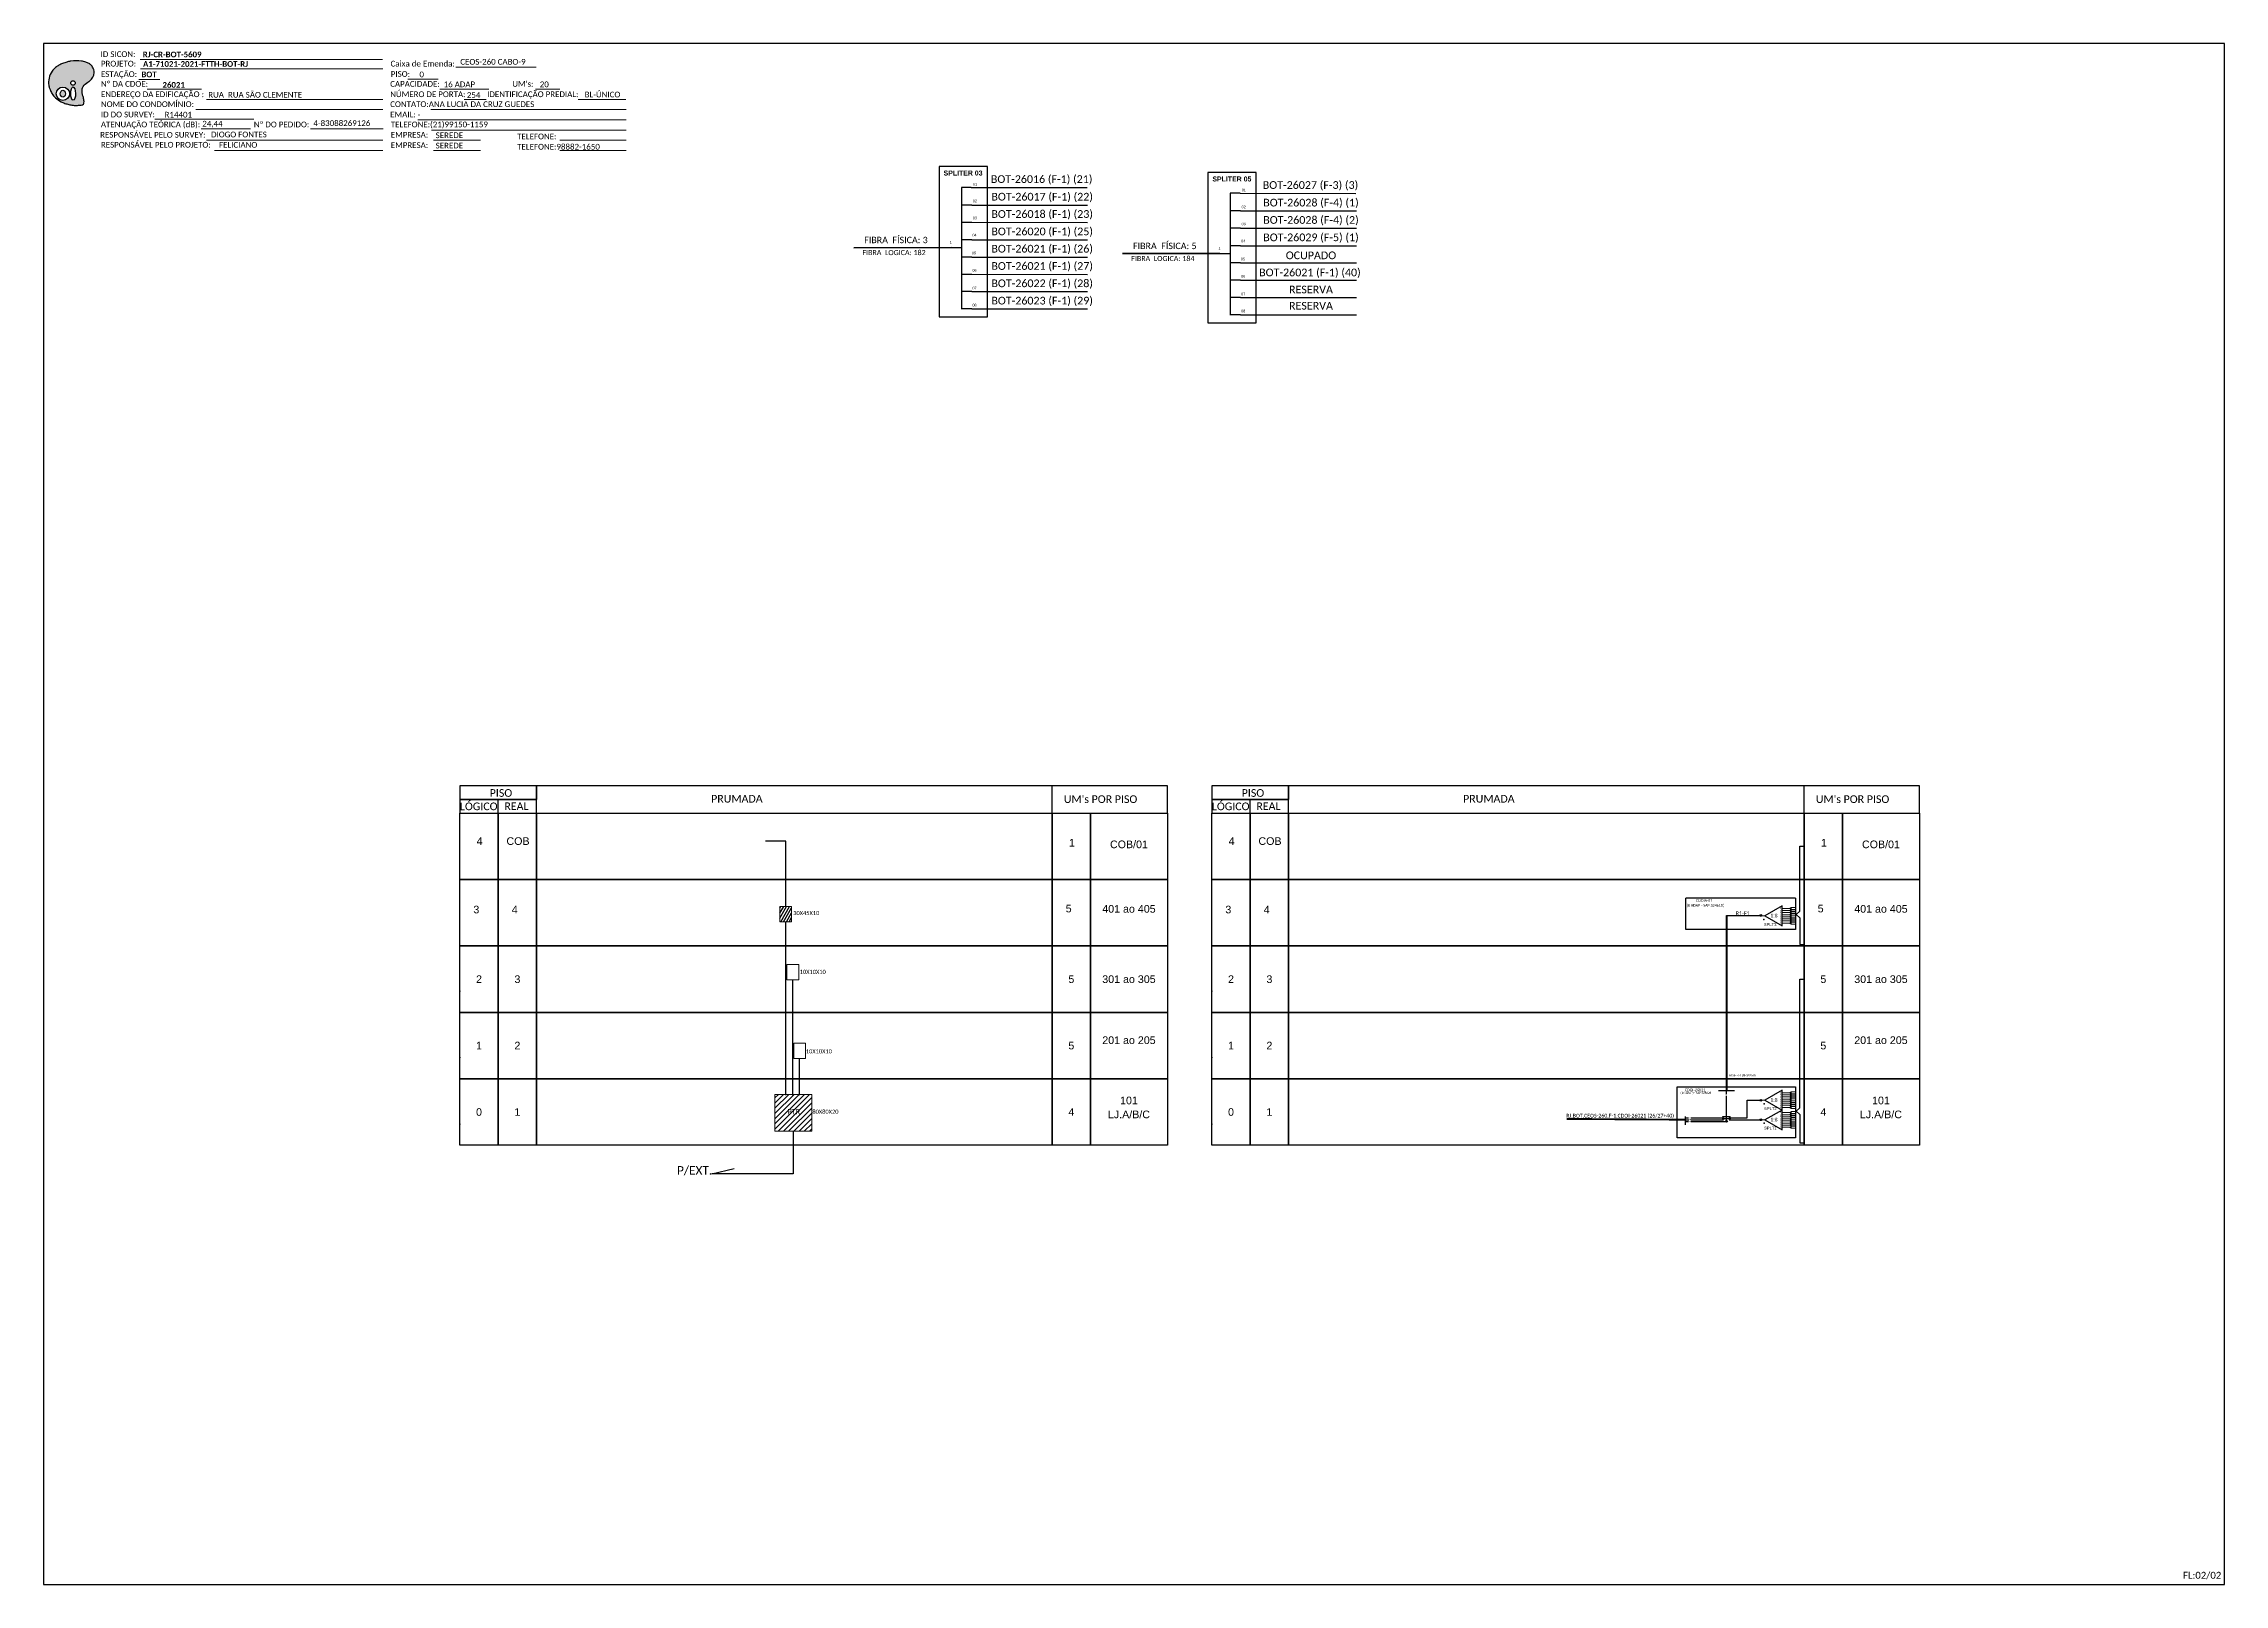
# Model space of a CAD drawing. Header units: metres. Extents: x -10 to 1772, y -3 to 591.
# Drawn here: x 931 to 1772, y -3 to 591 of the extents above; entities that cross this region are included whole.
import ezdxf
from ezdxf.enums import TextEntityAlignment as Align

# ---------------------------------------------------------------- set-up
doc = ezdxf.new("R2010")
doc.units = ezdxf.units.M
doc.styles.add('ARIAL', font='arial.ttf')
doc.styles.get("Standard").update_dxf_attribs({"font": 'arial.ttf'})
doc.styles.add('WMF-Calibri0', font='calibri.ttf')
doc.styles.add('WMF-Calibri1', font='calibrib.ttf')

# ---------------------------------------------------------------- blocks, each defined once
blk = doc.blocks.new('SPLT_1-8_SC-APC')
at = {"color": 1, "lineweight": 0}
blk.add_lwpolyline([(-17, -7.5), (-19.3, -7.5)], dxfattribs=at)
at = {"color": 1}
blk.add_lwpolyline([(-7.4, -2.1), (-17, -7.5), (-7.4, -13), (-7.4, -2.1)], dxfattribs=at)
at = {"color": 3, "lineweight": 0}
for points in [[(-3, -3.5), (-7.4, -3.5)], [(-7.4, -4.7), (-3, -4.7)], [(-7.4, -5.8), (-3, -5.8)], [(-7.4, -7), (-3, -7)], [(-7.4, -8.1), (-3, -8.1)], [(-7.4, -9.3), (-3, -9.3)], [(-7.4, -10.4), (-3, -10.4)], [(-7.4, -11.6), (-3, -11.6)], [(-2.4, -3), (-2.4, -4)], [(-2.4, -3), (0, -3)], [(-2.4, -4), (0, -4)], [(-2.4, -4.2), (-2.4, -5.2)], [(-2.4, -4.2), (0, -4.2)], [(-2.4, -5.2), (0, -5.2)], [(-2.4, -5.3), (-2.4, -6.3)], [(-2.4, -5.3), (0, -5.3)], [(-2.4, -6.3), (0, -6.3)], [(-2.4, -6.5), (-2.4, -7.5)], [(-2.4, -6.5), (0, -6.5)], [(-2.4, -7.5), (0, -7.5)], [(-2.4, -7.6), (-2.4, -8.6)], [(-2.4, -7.6), (0, -7.6)], [(-2.4, -8.6), (0, -8.6)], [(-2.4, -8.8), (-2.4, -9.8)], [(-2.4, -8.8), (0, -8.8)], [(-2.4, -9.8), (0, -9.8)], [(-2.4, -9.9), (-2.4, -10.9)], [(-2.4, -9.9), (0, -9.9)], [(-2.4, -10.9), (0, -10.9)], [(-2.4, -11.1), (-2.4, -12.1)], [(-2.4, -11.1), (0, -11.1)], [(-2.4, -12.1), (0, -12.1)]]:
    blk.add_lwpolyline(points, dxfattribs=at)
for points in [[(-3, -3.2), (-2.4, -3.2), (-2.4, -3.8), (-3, -3.8)], [(-3, -4.4), (-2.4, -4.4), (-2.4, -5), (-3, -5)], [(-3, -5.5), (-2.4, -5.5), (-2.4, -6.1), (-3, -6.1)], [(-3, -6.7), (-2.4, -6.7), (-2.4, -7.3), (-3, -7.3)], [(-3, -7.8), (-2.4, -7.8), (-2.4, -8.4), (-3, -8.4)], [(-3, -9), (-2.4, -9), (-2.4, -9.6), (-3, -9.6)], [(-3, -10.1), (-2.4, -10.1), (-2.4, -10.7), (-3, -10.7)], [(-3, -11.3), (-2.4, -11.3), (-2.4, -11.9), (-3, -11.9)]]:
    blk.add_lwpolyline(points, close=True, dxfattribs=at)
at = {"color": 1, "style": 'ARIAL'}
for s, height, p in [('1:8', 2, (-13.9, -8.4)), ('S1', 0.75, (-8.7, -3.8)), ('S2', 0.75, (-8.7, -5)), ('S3', 0.75, (-8.7, -6.2)), ('S4', 0.75, (-8.7, -7.4)), ('S5', 0.75, (-8.7, -8.6)), ('S6', 0.75, (-8.7, -9.7)), ('S7', 0.75, (-8.7, -10.8)), ('S8', 0.75, (-8.7, -11.9))]:
    blk.add_text(s, height=height, dxfattribs=at).set_placement(p)
blk = doc.blocks.new('SPLITTER_')
blk.add_point((0, 0))
at = {"style": 'ARIAL', "flags": 4}
blk.add_attdef('SPLT', (0, -3.3), '', height=1.5, dxfattribs=at)
blk = doc.blocks.new('OI')
h = blk.add_hatch(color=40)
edge = h.paths.add_edge_path()
edge.add_spline(control_points=[(4.35, -0.67), (3.92, -0.99), (3.26, -1.5), (2.81, -2.59), (2.9, -3.5), (3.06, -4.27), (3.31, -4.85), (3.37, -5.39), (3.4, -5.88), (3.2, -6.4), (2.54, -6.61), (1.65, -6.63), (0.55, -6.67), (-0.56, -6.42), (-1.61, -6.14), (-2.77, -5.61), (-3.92, -4.77), (-4.89, -3.7), (-5.34, -2.65), (-5.6, -1.94), (-5.85, -0.96), (-5.71, 0.47), (-5.1, 2.02), (-4.14, 3.02), (-3.3, 3.61), (-2.37, 4.16), (-1.36, 4.44), (-0.56, 4.7), (0.79, 4.85), (2.24, 4.97), (3.79, 4.57), (4.67, 4.21), (5.44, 3.65), (5.76, 2.99), (6.03, 2.21), (6.01, 1.46), (5.72, 0.64), (5.31, 0.08), (4.88, -0.38), (4.51, -0.55), (4.35, -0.67)], knot_values=[0, 0, 0, 0, 1.60434, 2.417191, 3.427595, 4.282808, 4.776746, 5.304182, 5.888771, 6.258406, 6.858137, 7.79129, 8.986195, 10.124242, 11.187857, 12.242908, 13.953784, 15.414161, 16.515391, 17.349188, 17.675853, 19.552021, 21.515531, 22.568638, 23.63245, 24.621084, 25.782718, 26.745347, 27.142653, 29.870543, 31.004649, 31.921532, 32.709589, 33.801391, 34.042471, 35.192333, 35.971461, 36.628871, 37.254359, 37.836911, 37.836911, 37.836911, 37.836911], degree=3, periodic=0)
h.paths.add_polyline_path([(1.13, -0.87, -1), (-0.04, -0.87, -1)], flags=16)
edge = h.paths.add_edge_path(flags=16)
edge.add_ellipse((0.56, -3.59), major_axis=(-0.02, 1.71), ratio=0.361305, start_angle=0, end_angle=360)
h.paths.add_polyline_path([(-0.36, -3.62, -1), (-3.8, -3.62, -1)], flags=16)
edge = h.paths.add_edge_path(flags=0)
edge.add_ellipse((-2.08, -3.62), major_axis=(0, 0.885), ratio=0.758294, start_angle=0, end_angle=360)
at = {"color": 40}
for centre, radius in [((-2.08, -3.62), 1.72), ((0.54, -0.87), 0.587)]:
    blk.add_circle(centre, radius, dxfattribs=at)
blk.add_ellipse((-2.08, -3.62), major_axis=(0, 0.885), ratio=0.758294, start_param=-3.141592653589792, end_param=3.141592653589792, dxfattribs=at)
blk.add_ellipse((0.56, -3.59), major_axis=(-0.02, 1.71), ratio=0.361305, dxfattribs=at)
at = {"color": 40, "start_tangent": (-0.800898, -0.598801), "end_tangent": (-0.800898, -0.598801)}
blk.add_spline([(4.35, -0.67), (3.2, -1.78), (2.9, -2.54), (2.92, -3.55), (3.12, -4.38), (3.28, -4.85), (3.37, -5.37), (3.35, -5.95), (3.2, -6.29), (2.66, -6.55), (1.73, -6.63), (0.54, -6.62), (-0.58, -6.41), (-1.6, -6.11), (-2.56, -5.67), (-3.95, -4.67), (-4.89, -3.56), (-5.37, -2.56), (-5.64, -1.78), (-5.72, -1.46), (-5.63, 0.42), (-4.84, 2.22), (-4.13, 2.99), (-3.27, 3.62), (-2.4, 4.09), (-1.3, 4.47), (-0.37, 4.72), (0.02, 4.77), (2.75, 4.8), (3.85, 4.53), (4.69, 4.16), (5.31, 3.68), (5.85, 2.73), (5.93, 2.5), (5.94, 1.35), (5.67, 0.62), (5.29, 0.08), (4.84, -0.36), (4.35, -0.67)], degree=3, dxfattribs=at)

msp = doc.modelspace()

# ---------------------------------------------------------------- hatches: boundary and pattern name
h = msp.add_hatch()
h.set_pattern_fill('ANSI31', color=1, scale=0.3, angle=15, style=0)
h.set_pattern_definition([(60, (749.1199, -383.6816), (-0.8248892, 0.47625), [])])
h.paths.add_polyline_path([(1215.14, 258.47), (1215.14, 252.58), (1219.66, 252.58), (1219.66, 258.47)])
h = msp.add_hatch(color=3)
h.dxf.hatch_style = 1
edge = h.paths.add_edge_path()
edge.add_arc((1593.42, 254.99), 0.325, 0, 360)
h = msp.add_hatch()
h.set_pattern_fill('ANSI31', color=1, scale=0.448056, style=0)
h.set_pattern_definition([(45, (316.0032, 23.7727), (-1.0059144, 1.0059144), [])])
h.paths.add_polyline_path([(1227.4, 171.83), (1227.4, 185.99), (1213.24, 185.99), (1213.24, 171.83)])
h.paths.add_polyline_path([(1217.48, 177.77), (1223.58, 177.77), (1223.58, 180.88), (1217.48, 180.88)], flags=24)
h = msp.add_hatch(color=3)
h.dxf.hatch_style = 1
edge = h.paths.add_edge_path()
edge.add_arc((1593.42, 183.75), 0.325, 0, 360)
h = msp.add_hatch(color=3)
h.dxf.hatch_style = 1
edge = h.paths.add_edge_path()
edge.add_arc((1580.23, 175.64), 0.325, 0, 360)
h = msp.add_hatch(color=3)
h.dxf.hatch_style = 1
edge = h.paths.add_edge_path()
edge.add_arc((1593.42, 176.22), 0.325, 0, 360)

# ---------------------------------------------------------------- linework, layer by layer
at = {"color": 7, "linetype": 'Continuous'}
for p, q in [((1285.14, 535.68), (1285.14, 488.78)), ((1288.94, 535.68), (1285.14, 535.68)), ((1388.81, 533.4), (1388.81, 486.49)), ((1392.6, 533.4), (1388.81, 533.4)), ((1289.13, 528.89), (1285.34, 528.89)), ((1289.13, 522.21), (1285.34, 522.21)), ((1392.8, 526.61), (1389, 526.61)), ((1289.13, 515.49), (1285.34, 515.49)), ((1392.8, 519.92), (1389, 519.92)), ((1392.8, 513.2), (1389, 513.2)), ((1281.2, 512.54), (1285.13, 512.54)), ((1289.13, 508.83), (1285.34, 508.83)), ((1384.86, 510.26), (1388.79, 510.26)), ((1392.8, 506.55), (1389, 506.55)), ((1289.13, 502.17), (1285.34, 502.17)), ((1392.8, 499.89), (1389, 499.89)), ((1289.13, 495.49), (1285.34, 495.49)), ((1289.13, 488.82), (1285.34, 488.82)), ((1392.8, 493.2), (1389, 493.2)), ((1392.8, 486.53), (1389, 486.53))]:
    msp.add_line(p, q, dxfattribs=at)
at = {"color": 10, "linetype": 'Continuous'}
for p, q in [((1288.94, 535.68), (1333.62, 535.67)), ((1392.6, 533.4), (1437.29, 533.38)), ((1289.13, 528.89), (1333.82, 528.88)), ((1289.13, 522.22), (1333.82, 522.21)), ((1392.8, 526.61), (1437.48, 526.6)), ((1289.13, 515.5), (1333.82, 515.49)), ((1392.8, 519.94), (1437.48, 519.92)), ((1392.8, 513.22), (1437.48, 513.2)), ((1289.13, 508.85), (1333.82, 508.83)), ((1392.8, 506.56), (1437.48, 506.55)), ((1289.13, 502.19), (1333.82, 502.17)), ((1392.8, 499.9), (1437.48, 499.89)), ((1289.13, 495.5), (1333.82, 495.49)), ((1289.13, 488.82), (1333.81, 488.81)), ((1392.8, 493.22), (1437.48, 493.2)), ((1392.79, 486.53), (1437.48, 486.52))]:
    msp.add_line(p, q, dxfattribs=at)
at = {"color": 1, "linetype": 'Continuous', "lineweight": 60}
for p, q in [((1281.2, 512.54), (1243.63, 512.42)), ((1384.86, 510.26), (1347.3, 510.14))]:
    msp.add_line(p, q, dxfattribs=at)
at = {"color": 3}
msp.add_line((1564.25, 176.97), (1565.55, 176.97), dxfattribs=at)
at = {"color": 7}
for points in [[(931.2, -2.89), (1772.2, -2.89), (1772.2, 591.11), (931.2, 591.11)], [(1276.54, 485.77), (1295.2, 485.77), (1295.2, 543.72), (1276.54, 543.72)], [(1380.2, 483.49), (1398.86, 483.49), (1398.86, 541.44), (1380.2, 541.44)]]:
    msp.add_lwpolyline(points, close=True, dxfattribs=at)
at = {"lineweight": 0}
for points in [[(968.45, 585.03), (1061.95, 585.03)], [(968.55, 581.37), (1062.06, 581.37)], [(1090.17, 581.98), (1121.1, 581.98)], [(967.92, 577.34), (975.98, 577.34)], [(1071.66, 577.39), (1083.33, 577.39)], [(1084.02, 573.56), (1102.96, 573.56)], [(989.85, 565.74), (1062.06, 565.74)], [(994.05, 569.57), (1062.06, 569.57)], [(1080.47, 565.74), (1155.83, 565.74)], [(974.05, 561.97), (1012.26, 561.97)], [(1075.5, 561.76), (1155.83, 561.76)], [(1080.78, 557.78), (1155.83, 557.78)]]:
    msp.add_lwpolyline(points, dxfattribs=at)
at = {"color": 7, "lineweight": 0}
for points in [[(971.2, 573.56), (992.08, 573.56)], [(1120.87, 573.56), (1130.31, 573.56)], [(1093.36, 569.57), (1101.9, 569.57)], [(1137.29, 569.57), (1155.79, 569.57)], [(991.94, 558.32), (1011.03, 558.32)], [(1034.07, 558.32), (1062.09, 558.32)], [(994.05, 553.95), (1062.06, 553.95)], [(997.11, 549.96), (1062.06, 549.96)], [(1081.52, 553.95), (1099.74, 553.95)], [(1081.52, 549.96), (1099.74, 549.96)], [(1130.27, 553.95), (1155.83, 553.95)], [(1130.27, 549.96), (1155.83, 549.96)]]:
    msp.add_lwpolyline(points, dxfattribs=at)
for points in [[(1091.7, 299.71), (1121.33, 299.71), (1121.33, 304.98), (1091.7, 304.98)], [(1381.7, 299.71), (1411.33, 299.71), (1411.33, 304.98), (1381.7, 304.98)], [(1091.7, 294.45), (1121.33, 294.45), (1121.33, 299.71), (1091.7, 299.71)], [(1091.7, 294.45), (1106.52, 294.45), (1106.52, 268.85), (1091.7, 268.85)], [(1106.52, 294.45), (1121.33, 294.45), (1121.33, 268.85), (1106.52, 268.85)], [(1121.33, 294.45), (1320.13, 294.45), (1320.13, 268.85), (1121.33, 268.85)], [(1320.13, 294.45), (1334.95, 294.45), (1334.95, 268.85), (1320.13, 268.85)], [(1334.95, 294.45), (1364.58, 294.45), (1364.58, 268.85), (1334.95, 268.85)], [(1381.7, 294.45), (1411.33, 294.45), (1411.33, 299.71), (1381.7, 299.71)], [(1381.7, 294.45), (1396.51, 294.45), (1396.51, 268.85), (1381.7, 268.85)], [(1396.51, 294.45), (1411.33, 294.45), (1411.33, 268.85), (1396.51, 268.85)], [(1411.33, 294.45), (1610.13, 294.45), (1610.13, 268.85), (1411.33, 268.85)], [(1610.13, 294.45), (1624.94, 294.45), (1624.94, 268.85), (1610.13, 268.85)], [(1624.94, 294.45), (1654.57, 294.45), (1654.57, 268.85), (1624.94, 268.85)], [(1091.7, 268.85), (1106.52, 268.85), (1106.52, 243.24), (1091.7, 243.24)], [(1106.52, 268.85), (1121.33, 268.85), (1121.33, 243.24), (1106.52, 243.24)], [(1121.33, 268.85), (1320.13, 268.85), (1320.13, 243.24), (1121.33, 243.24)], [(1320.13, 268.85), (1334.95, 268.85), (1334.95, 243.24), (1320.13, 243.24)], [(1334.95, 268.85), (1364.58, 268.85), (1364.58, 243.24), (1334.95, 243.24)], [(1381.7, 268.85), (1396.51, 268.85), (1396.51, 243.24), (1381.7, 243.24)], [(1396.51, 268.85), (1411.33, 268.85), (1411.33, 243.24), (1396.51, 243.24)], [(1411.33, 268.85), (1610.13, 268.85), (1610.13, 243.24), (1411.33, 243.24)], [(1610.13, 268.85), (1624.94, 268.85), (1624.94, 243.24), (1610.13, 243.24)], [(1624.94, 268.85), (1654.57, 268.85), (1654.57, 243.24), (1624.94, 243.24)], [(1091.7, 243.24), (1106.52, 243.24), (1106.52, 217.64), (1091.7, 217.64)], [(1106.52, 243.24), (1121.33, 243.24), (1121.33, 217.64), (1106.52, 217.64)], [(1121.33, 243.24), (1320.13, 243.24), (1320.13, 217.64), (1121.33, 217.64)], [(1320.13, 243.24), (1334.95, 243.24), (1334.95, 217.64), (1320.13, 217.64)], [(1334.95, 243.24), (1364.58, 243.24), (1364.58, 217.64), (1334.95, 217.64)], [(1381.7, 243.24), (1396.51, 243.24), (1396.51, 217.64), (1381.7, 217.64)], [(1396.51, 243.24), (1411.33, 243.24), (1411.33, 217.64), (1396.51, 217.64)], [(1411.33, 243.24), (1610.13, 243.24), (1610.13, 217.64), (1411.33, 217.64)], [(1610.13, 243.24), (1624.94, 243.24), (1624.94, 217.64), (1610.13, 217.64)], [(1624.94, 243.24), (1654.57, 243.24), (1654.57, 217.64), (1624.94, 217.64)], [(1091.7, 217.64), (1106.52, 217.64), (1106.52, 192.04), (1091.7, 192.04)], [(1106.52, 217.64), (1121.33, 217.64), (1121.33, 192.04), (1106.52, 192.04)], [(1121.33, 217.64), (1320.13, 217.64), (1320.13, 192.04), (1121.33, 192.04)], [(1320.13, 217.64), (1334.95, 217.64), (1334.95, 192.04), (1320.13, 192.04)], [(1334.95, 217.64), (1364.58, 217.64), (1364.58, 192.04), (1334.95, 192.04)], [(1381.7, 217.64), (1396.51, 217.64), (1396.51, 192.04), (1381.7, 192.04)], [(1396.51, 217.64), (1411.33, 217.64), (1411.33, 192.04), (1396.51, 192.04)], [(1411.33, 217.64), (1610.13, 217.64), (1610.13, 192.04), (1411.33, 192.04)], [(1610.13, 217.64), (1624.94, 217.64), (1624.94, 192.04), (1610.13, 192.04)], [(1624.94, 217.64), (1654.57, 217.64), (1654.57, 192.04), (1624.94, 192.04)], [(1091.7, 192.04), (1106.52, 192.04), (1106.52, 166.43), (1091.7, 166.43)], [(1106.52, 192.04), (1121.33, 192.04), (1121.33, 166.43), (1106.52, 166.43)], [(1121.33, 192.04), (1320.13, 192.04), (1320.13, 166.43), (1121.33, 166.43)], [(1320.13, 192.04), (1334.95, 192.04), (1334.95, 166.43), (1320.13, 166.43)], [(1334.95, 192.04), (1364.58, 192.04), (1364.58, 166.43), (1334.95, 166.43)], [(1381.7, 192.04), (1396.51, 192.04), (1396.51, 166.43), (1381.7, 166.43)], [(1396.51, 192.04), (1411.33, 192.04), (1411.33, 166.43), (1396.51, 166.43)], [(1411.33, 192.04), (1610.13, 192.04), (1610.13, 166.43), (1411.33, 166.43)], [(1610.13, 192.04), (1624.94, 192.04), (1624.94, 166.43), (1610.13, 166.43)], [(1624.94, 192.04), (1654.57, 192.04), (1654.57, 166.43), (1624.94, 166.43)]]:
    msp.add_lwpolyline(points, close=True)
for points in [[(1121.33, 294.45), (1364.62, 294.45), (1364.62, 304.98), (1121.33, 304.98), (1121.33, 304.98), (1121.33, 299.71)], [(1320.13, 294.45), (1320.13, 304.98)], [(1411.33, 294.45), (1654.62, 294.45), (1654.62, 304.98), (1411.33, 304.98), (1411.33, 304.98), (1411.33, 299.71)], [(1610.13, 294.45), (1610.13, 304.98)], [(1106.52, 294.45), (1106.52, 299.71)], [(1396.51, 294.45), (1396.51, 299.71)], [(1566.49, 175.57), (1580.55, 175.57)]]:
    msp.add_lwpolyline(points)
at = {"color": 3}
for points in [[(1217.4, 258.47), (1217.4, 283.62), (1209.53, 283.62)], [(1608.47, 266.75), (1608.47, 281.65), (1610.13, 281.65)], [(1608.47, 256.69), (1608.47, 266.75)], [(1217.4, 185.71), (1217.4, 252.58)], [(1608.47, 256.69), (1607.11, 255.38), (1608.47, 254.07)], [(1608.47, 254.07), (1608.47, 243.77), (1610.13, 243.77)], [(1220.14, 185.71), (1220.14, 230.16)], [(1608.44, 204.84), (1608.44, 230.44), (1610.13, 230.44)], [(1608.44, 180.83), (1608.44, 204.84)], [(1222.73, 185.71), (1222.73, 199.81)], [(1565.41, 176.97), (1565.44, 176.97)], [(1566.5, 176.97), (1577.5, 176.97)], [(1577.5, 176.97), (1578.18, 176.97)], [(1578.18, 176.97), (1578.42, 176.97)], [(1578.42, 176.97), (1579.09, 176.97)], [(1578.67, 177.45), (1579.09, 176.97)], [(1578.67, 177.45), (1581.61, 177.45), (1581.17, 176.97)], [(1581.17, 176.97), (1588.22, 176.97), (1588.22, 183.8), (1593.74, 183.75)], [(1608.44, 180.83), (1607.09, 179.52), (1608.44, 178.22)], [(1608.44, 178.22), (1608.44, 167.39), (1610.13, 167.39)], [(1220.32, 171.83), (1220.32, 155.34), (1188.95, 155.34), (1197.47, 157.49)]]:
    msp.add_lwpolyline(points, dxfattribs=at)
at = {"color": 1}
for points in [[(1564.52, 249.59), (1564.52, 261.64)], [(1606.87, 261.64), (1564.52, 261.64)], [(1606.87, 261.64), (1606.87, 249.59)], [(1606.87, 249.59), (1564.52, 249.59)], [(1564.26, 177.52), (1564.26, 174.29)]]:
    msp.add_lwpolyline(points, dxfattribs=at)
at = {"color": 1, "lineweight": 0}
for points in [[(1215.14, 258.47), (1219.66, 258.47), (1219.66, 252.58), (1215.14, 252.58)], [(1213.24, 185.99), (1227.4, 185.99), (1227.4, 171.83), (1213.24, 171.83)]]:
    msp.add_lwpolyline(points, close=True, dxfattribs=at)
at = {"color": 5, "const_width": 0.698}
msp.add_lwpolyline([(1580.25, 187.54), (1580.25, 254.99)], dxfattribs=at)
at = {"color": 5}
for points in [[(1580.25, 254.99), (1593.42, 254.99)], [(1577.15, 187.54), (1583.34, 187.54)], [(1580.14, 186.23), (1580.14, 187.54)], [(1580.14, 175.95), (1580.14, 185.49)]]:
    msp.add_lwpolyline(points, dxfattribs=at)
at = {"color": 0, "lineweight": 0}
for points in [[(1217.87, 236.05), (1222.4, 236.05), (1222.4, 230.16), (1217.87, 230.16)], [(1220.47, 205.7), (1225, 205.7), (1225, 199.81), (1220.47, 199.81)]]:
    msp.add_lwpolyline(points, close=True, dxfattribs=at)
at = {"color": 1}
msp.add_lwpolyline([(1561.21, 188.94), (1606.87, 188.94), (1606.87, 169.22), (1561.21, 169.22)], close=True, dxfattribs=at)
at = {"color": 1, "const_width": 0.717}
msp.add_lwpolyline([(1518.62, 176.55), (1564.27, 176.27)], dxfattribs=at)
at = {"color": 2}
for points in [[(1578.67, 176.75), (1579.09, 176.27)], [(1578.67, 176.75), (1581.61, 176.75), (1581.17, 176.27)], [(1564.25, 176.27), (1565.55, 176.27)], [(1565.41, 176.27), (1565.42, 176.27)], [(1565.55, 176.27), (1565.68, 176.27)], [(1566.5, 176.27), (1579.09, 176.27)], [(1581.17, 176.27), (1593.74, 176.27)]]:
    msp.add_lwpolyline(points, dxfattribs=at)
at = {"color": 7}
msp.add_lwpolyline([(1564.26, 175.57), (1565.55, 175.57)], dxfattribs=at)
at = {"color": 3}
for centre in [(1593.42, 254.99), (1593.42, 183.75), (1580.23, 175.64), (1593.42, 176.22)]:
    msp.add_circle(centre, 0.325, dxfattribs=at)
for p in [(1091.7, 225.8), (1381.7, 225.8), (1091.7, 200.19), (1381.7, 200.19), (1091.7, 174.59), (1381.7, 174.59)]:
    msp.add_point(p)

# ---------------------------------------------------------------- block references
at = {"color": 7, "xscale": 1.49406021558643, "yscale": 1.494060215586408, "zscale": 1.494060215586409, "rotation": 0.1532896023948971}
msp.add_blockref('OI', (941.72, 577.22), dxfattribs=at)
at = {"color": 3, "xscale": 0.6984566929140783, "yscale": 0.6984566929140428, "zscale": 0.6984566929140424}
for p in [(1606.87, 260.13), (1606.87, 189.07), (1606.87, 181.46)]:
    msp.add_blockref('SPLT_1-8_SC-APC', p, dxfattribs=at)
ref = msp.add_blockref('SPLITTER_', (1594.62, 253.38), dxfattribs=dict(xscale=0.7547904000001608, yscale=0.7547904000001822, zscale=0.7547904000001716))
ref.add_attrib('SPLT', 'SPLT3', (1594.62, 250.92), dxfattribs={"height": 1.132, "style": 'ARIAL'})
ref = msp.add_blockref('SPLITTER_', (1594.7, 182.43), dxfattribs=dict(xscale=0.7547904000001608, yscale=0.7547904000001822, zscale=0.7547904000001716))
ref.add_attrib('SPLT', 'SPLT2', (1594.7, 179.97), dxfattribs={"height": 1.132, "style": 'ARIAL'})
ref = msp.add_blockref('SPLITTER_', (1594.68, 174.93), dxfattribs=dict(xscale=0.7547904000001608, yscale=0.7547904000001822, zscale=0.7547904000001716))
ref.add_attrib('SPLT', 'SPLT1', (1594.68, 172.47), dxfattribs={"height": 1.132, "style": 'ARIAL'})

# ---------------------------------------------------------------- texts
at = {"lineweight": 0, "style": 'WMF-Calibri0'}
for s, height, p in [('ID SICON:', 2.206, (953.18, 585.95)), ('PROJETO:', 2.206, (953.29, 582.29)), ('ESTAÇÃO:', 2.206, (953.29, 578.26)), ('Caixa de Emenda:', 2.2064, (1064.99, 582.29)), ('PISO:', 2.206, (1065.08, 578.31)), ('ENDEREÇO DA EDIFICAÇÃO :', 2.2064, (953.29, 570.49)), ('CAPACIDADE:', 2.2064, (1064.86, 574.48)), ('NOME DO CONDOMÍNIO: ', 2.2064, (953.29, 566.66)), ('ID DO SURVEY:', 2.2064, (953.29, 562.68)), ('R14401', 2.206, (977.86, 562.62)), ('CONTATO:ANA LUCIA DA CRUZ GUEDES', 2.2064, (1064.86, 566.66)), ('EMAIL: -', 2.206, (1064.86, 562.68)), ('ATENUAÇÃO TEÓRICA (dB):', 2.2064, (953.29, 558.85)), ('24,44', 2.206, (992.4, 559.14)), ('TELEFONE:(21)99150-1159', 2.2064, (1065.08, 558.85))]:
    msp.add_text(s, height=height, dxfattribs=at).set_placement(p)
for s, height, style, p in [('BOT', 2.206, 'WMF-Calibri1', (968.9, 578.14)), ('A1-71021-2021-FTTH-BOT-RJ', 2.2064, 'WMF-Calibri1', (969.53, 582.17)), ('RJ-CR-BOT-5609 ', 2.2064, 'WMF-Calibri1', (969.42, 585.83)), ('0', 2.21, 'WMF-Calibri0', (1076.15, 578.13)), ('CEOS-260 CABO-9', 2.2064, 'WMF-Calibri0', (1091.89, 583.01)), ('RUA  RUA SÃO CLEMENTE', 2.2064, 'WMF-Calibri0', (994.68, 570.3)), ('16 ADAP', 2.206, 'WMF-Calibri0', (1085.47, 574.32)), ('     PISO', 2.944, 'WMF-Calibri0', (1098.05, 300.75)), ('     PISO', 2.944, 'WMF-Calibri0', (1388.05, 300.75)), ('  LÓGICO', 2.944, 'WMF-Calibri0', (1089.68, 295.59)), ('    REAL', 2.944, 'WMF-Calibri0', (1104.73, 295.66)), ('PRUMADA', 2.944, 'WMF-Calibri0', (1188.62, 298.52)), ("UM's POR PISO", 2.9444, 'WMF-Calibri0', (1324.65, 298.37)), ('  LÓGICO', 2.944, 'WMF-Calibri0', (1379.67, 295.59)), ('    REAL', 2.944, 'WMF-Calibri0', (1394.73, 295.66)), ('PRUMADA', 2.944, 'WMF-Calibri0', (1478.61, 298.52)), ("UM's POR PISO", 2.9444, 'WMF-Calibri0', (1614.65, 298.37)), ('30X45X10', 1.583, 'WMF-Calibri0', (1220.28, 255.14)), ('10X10X10', 1.583, 'WMF-Calibri0', (1222.78, 232.46)), ('10X10X10', 1.583, 'WMF-Calibri0', (1225.14, 201.83)), ('PTR', 2.076, 'WMF-Calibri0', (1218, 178.3)), ('80X80X20', 1.583, 'WMF-Calibri0', (1227.67, 178.54)), ('P/EXT.', 3.293, 'WMF-Calibri0', (1175.46, 155.07))]:
    msp.add_text(s, height=height, dxfattribs=dict(style=style)).set_placement(p)
at = {"color": 7, "lineweight": 0, "style": 'WMF-Calibri0'}
for s, height, p in [('Nº DA CDOE:', 2.2064, (953.29, 574.48)), ('NÚMERO DE PORTA:', 2.2064, (1064.86, 570.49)), ('IDENTIFICAÇÃO PREDIAL:', 2.2064, (1102.24, 570.49)), ("UM's:", 2.206, (1111.93, 574.48)), ('RESPONSÁVEL PELO SURVEY:', 2.2064, (952.99, 554.87)), ('DIOGO FONTES', 2.2064, (995.77, 554.98)), ('Nº DO PEDIDO:', 2.2064, (1012.27, 558.85)), ('EMPRESA:', 2.206, (1065.08, 554.87)), ('TELEFONE:', 2.206, (1113.82, 554.24)), ('RESPONSÁVEL PELO PROJETO:', 2.2064, (953.29, 551.03)), ('FELICIANO', 2.206, (998.84, 551)), ('EMPRESA:', 2.206, (1065.08, 550.88)), ('TELEFONE:98882-1650', 2.2064, (1113.82, 550.26))]:
    msp.add_text(s, height=height, dxfattribs=at).set_placement(p)
at = {"color": 7, "style": 'WMF-Calibri1'}
msp.add_text('26021', height=2.206, dxfattribs=at).set_placement((981.36, 574.1), align=Align.CENTER)
at = {"color": 7, "style": 'WMF-Calibri0'}
for s, height, p in [('254', 2.206, (1094.41, 570.2)), ('20', 2.206, (1122.54, 574.3)), ('BL-ÚNICO', 2.206, (1139.84, 570.37)), ('4-83088269126 ', 2.2064, (1035.23, 559.35)), ('SEREDE', 2.206, (1082.39, 554.68)), ('SEREDE', 2.206, (1082.39, 550.7))]:
    msp.add_text(s, height=height, dxfattribs=at).set_placement(p)
at = {"style": 'ARIAL'}
for s, height, p in [('4', 2.94, (1099.34, 283.67)), ('COB', 2.944, (1114.15, 283.67)), ('1', 2.94, (1327.77, 283.03)), ('COB/01', 2.944, (1349.76, 282.41)), ('4', 2.94, (1389.33, 283.67)), ('COB', 2.944, (1404.15, 283.67)), ('1', 2.94, (1617.76, 283.03)), ('COB/01', 2.944, (1639.76, 282.41)), ('3', 2.94, (1098.08, 257.29)), ('4', 2.94, (1112.9, 257.29)), ('5', 2.94, (1326.51, 257.67)), ('401 ao 405', 2.944, (1349.76, 257.55)), ('3', 2.94, (1388.08, 257.29)), ('4', 2.94, (1402.89, 257.29)), ('5', 2.94, (1616.51, 257.67)), ('401 ao 405', 2.944, (1639.76, 257.55)), ('2', 2.94, (1099.11, 230.44)), ('3', 2.94, (1113.92, 230.44)), ('5', 2.94, (1327.54, 230.44)), ('301 ao 305', 2.944, (1349.76, 230.44)), ('2', 2.94, (1389.11, 230.44)), ('3', 2.94, (1403.92, 230.44)), ('5', 2.94, (1617.54, 230.44)), ('301 ao 305', 2.944, (1639.76, 230.44)), ('1', 2.94, (1099.11, 204.84)), ('2', 2.94, (1113.92, 204.84)), ('5', 2.94, (1327.54, 204.84)), ('201 ao 205', 2.944, (1349.76, 206.91)), ('1', 2.94, (1389.11, 204.84)), ('2', 2.94, (1403.92, 204.84)), ('5', 2.94, (1617.54, 204.84)), ('201 ao 205', 2.944, (1639.76, 206.91)), ('101', 2.944, (1349.76, 183.68)), ('101', 2.944, (1639.76, 183.68)), ('0', 2.94, (1099.11, 179.23)), ('1', 2.94, (1113.92, 179.23)), ('4', 2.94, (1327.54, 179.23)), ('LJ.A/B/C', 2.944, (1349.76, 178.3)), ('0', 2.94, (1389.11, 179.23)), ('1', 2.94, (1403.92, 179.23)), ('01', 0.425, (1566.17, 176.98)), ('4', 2.94, (1617.54, 179.23)), ('LJ.A/B/C', 2.944, (1639.76, 178.3)), ('03', 0.425, (1566.09, 175.58)), ('02', 0.425, (1566.09, 176.31))]:
    msp.add_text(s, height=height, dxfattribs=at).set_placement(p, align=Align.MIDDLE_CENTER)
at = {"color": 1, "style": 'WMF-Calibri0'}
for s, height, p in [('CDOIA-01', 1.008, (1568.51, 260.27)), ('CDOI-26021', 1.033, (1564.15, 187.23)), ('RJ.BOT.CEOS-260.F-1.CDOI-26021 (26/27+40)', 1.444, (1518.39, 177.09))]:
    msp.add_text(s, height=height, dxfattribs=at).set_placement(p)
for s, height, p in [('(8 ADAP - SAP 324610)', 1.008, (1572.05, 258.38)), ('(16 ADAP) - SAP 328028', 0.7806, (1568.37, 186.23))]:
    msp.add_text(s, height=height, dxfattribs=at).set_placement(p, align=Align.CENTER)
at = {"color": 5, "style": 'WMF-Calibri0'}
msp.add_text('R1-F1', height=1.515, dxfattribs=at).set_placement((1583.72, 255.08))
at = {"color": 5, "style": 'ARIAL'}
msp.add_text('RISER-1(8F)=25m', height=0.878, dxfattribs=at).set_placement((1586.32, 193.37), align=Align.MIDDLE_CENTER)
at = {"style": 'ARIAL'}
msp.add_text('01', height=0.425, rotation=90, dxfattribs=at).set_placement((1580.09, 185.91), align=Align.MIDDLE_CENTER)
at = {"attachment_point": 5}
for s, insert, char_height, width in [('\\C10;\\fArial|b1|i0|c0|p34;SPLITER 03', (1285.78, 541.21), 1.9173, 18.6624), ('\\C7;\\fCalibri|b0|i0|c0|p34;BOT-26016 (F-1) (21)', (1316.09, 538.57), 2.9626, 87.086), ('\\C10;\\fArial|b1|i0|c0|p34;SPLITER 05', (1389.45, 538.92), 1.9173, 18.6624), ('\\C7;\\fCalibri|b0|i0|c0|p34;BOT-26027 (F-3) (3)', (1419.76, 536.28), 2.9626, 87.086), ('\\C7;\\fArial|b0|i0|;\\H1.0273588255048;02 ', (1290.34, 530.43), 1.9173, 4.0589), ('\\C7;\\fArial|b0|i0|;\\H1.0273588255048;01 ', (1290.39, 536.91), 1.9173, 3.845), ('\\C7;\\fCalibri|b0|i0|c0|p34;BOT-26017 (F-1) (22)', (1316.29, 531.78), 2.9626, 87.086), ('\\C7;\\fArial|b0|i0|;\\H1.0273588255048;01 ', (1394.06, 534.63), 1.9173, 3.845), ('\\C7;\\fCalibri|b0|i0|c0|p34;BOT-26028 (F-4) (1)', (1419.95, 529.5), 2.9626, 87.086), ('\\C7;\\fArial|b0|i0|;\\H1.0273588255048;03 ', (1290.34, 523.9), 1.9173, 3.7325), ('\\C7;\\fCalibri|b0|i0|c0|p34;BOT-26018 (F-1) (23)', (1316.29, 525.11), 2.9626, 87.086), ('\\C7;\\fArial|b0|i0|;\\H1.0273588255048;02 ', (1394, 528.15), 1.9173, 4.0589), ('\\C7;\\fArial|b0|i0|;\\H1.0273588255048;03 ', (1394, 521.62), 1.9173, 3.7325), ('\\C7;\\fCalibri|b0|i0|c0|p34;BOT-26028 (F-4) (2)', (1419.95, 522.82), 2.9626, 87.086), ('\\C7;\\fCalibri|b0|i0|c0|p34;FIBRA  FÍSICA: 3', (1259.91, 515.4), 2.4688, 37.3248), ('\\C7;\\fArial|b0|i0|;\\H1.0273588255048;1', (1281.02, 514.51), 1.9173, 1.8991), ('\\C7;\\fArial|b0|i0|;\\H1.0273588255048;04 ', (1290.17, 517.27), 1.9173, 4.0589), ('\\C7;\\fCalibri|b0|i0|c0|p34;BOT-26020 (F-1) (25)', (1316.29, 518.39), 2.9626, 87.086), ('\\C1;\\fCalibri|b0|i0|c0|p34;BOT-26021 (F-1) (26)', (1316.29, 511.73), 2.9626, 87.086), ('\\C7;\\fCalibri|b0|i0|c0|p34;FIBRA  FÍSICA: 5', (1363.57, 513.11), 2.4688, 37.3248), ('\\C7;\\fArial|b0|i0|;\\H1.0273588255048;04 ', (1393.84, 514.98), 1.9173, 4.0589), ('\\C7;\\fCalibri|b0|i0|c0|p34;BOT-26029 (F-5) (1)', (1419.95, 516.11), 2.9626, 87.086), ('\\C7;\\fCalibri|b0|i0|c0|p34;FIBRA  LOGICA: 182', (1259.16, 510.55), 1.9752, 37.3248), ('\\C7;\\fArial|b0|i0|;\\H1.0273588255048;05 ', (1290.03, 510.34), 1.9173, 4.992), ('\\C1;\\fCalibri|b0|i0|c0|p34;BOT-26021 (F-1) (27)', (1316.29, 505.07), 2.9626, 87.086), ('\\C7;\\fCalibri|b0|i0|c0|p34;FIBRA  LOGICA: 184', (1362.83, 508.26), 1.9752, 37.3248), ('\\C7;\\fArial|b0|i0|;\\H1.0273588255048;1', (1384.68, 512.23), 1.9173, 1.8991), ('\\C7;\\fArial|b0|i0|;\\H1.0273588255048;05 ', (1393.7, 508.06), 1.9173, 4.992), ('\\C1;\\fCalibri|b0|i0|c0|p34;BOT-26021 (F-1) (40)', (1419.55, 502.58), 2.9626, 87.086), ('{\\fCalibri|b0|i0|c0|p34;\\C7;OCUPADO}', (1419.95, 509.47), 2.9626, 87.086), ('\\C7;\\fArial|b0|i0|;\\H1.0273588255048;06 ', (1290.17, 503.71), 1.9173, 4.0589), ('\\C7;\\fArial|b0|i0|;\\H1.0273588255048;07 ', (1290.17, 496.84), 1.9173, 4.0589), ('\\C7;\\fCalibri|b0|i0|c0|p34;BOT-26022 (F-1) (28)', (1316.29, 498.39), 2.9626, 87.086), ('\\C7;\\fArial|b0|i0|;\\H1.0273588255048;06 ', (1393.84, 501.43), 1.9173, 4.0589), ('{\\fCalibri|b0|i0|c0|p34;\\C7;RESERVA}', (1419.95, 496.3), 2.9626, 87.086), ('\\C7;\\fArial|b0|i0|;\\H1.0273588255048;08 ', (1290.17, 490.31), 1.9173, 4.0589), ('\\C7;\\fCalibri|b0|i0|c0|p34;BOT-26023 (F-1) (29)', (1316.28, 491.71), 2.9626, 87.086), ('\\C7;\\fArial|b0|i0|;\\H1.0273588255048;07 ', (1393.84, 494.56), 1.9173, 4.0589), ('\\C7;\\fArial|b0|i0|;\\H1.0273588255048;08 ', (1393.84, 488.03), 1.9173, 4.0589), ('{\\fCalibri|b0|i0|c0|p34;\\C7;RESERVA}', (1419.95, 490.04), 2.9626, 87.086)]:
    msp.add_mtext(s, dxfattribs=dict(at, insert=insert, char_height=char_height, width=width))
at = {"insert": (1756.25, 1.95), "char_height": 2.657, "width": 245.4853, "attachment_point": 1, "style": 'WMF-Calibri0'}
msp.add_mtext('FL:02/02', dxfattribs=at)

doc.saveas('drawing.dxf')
